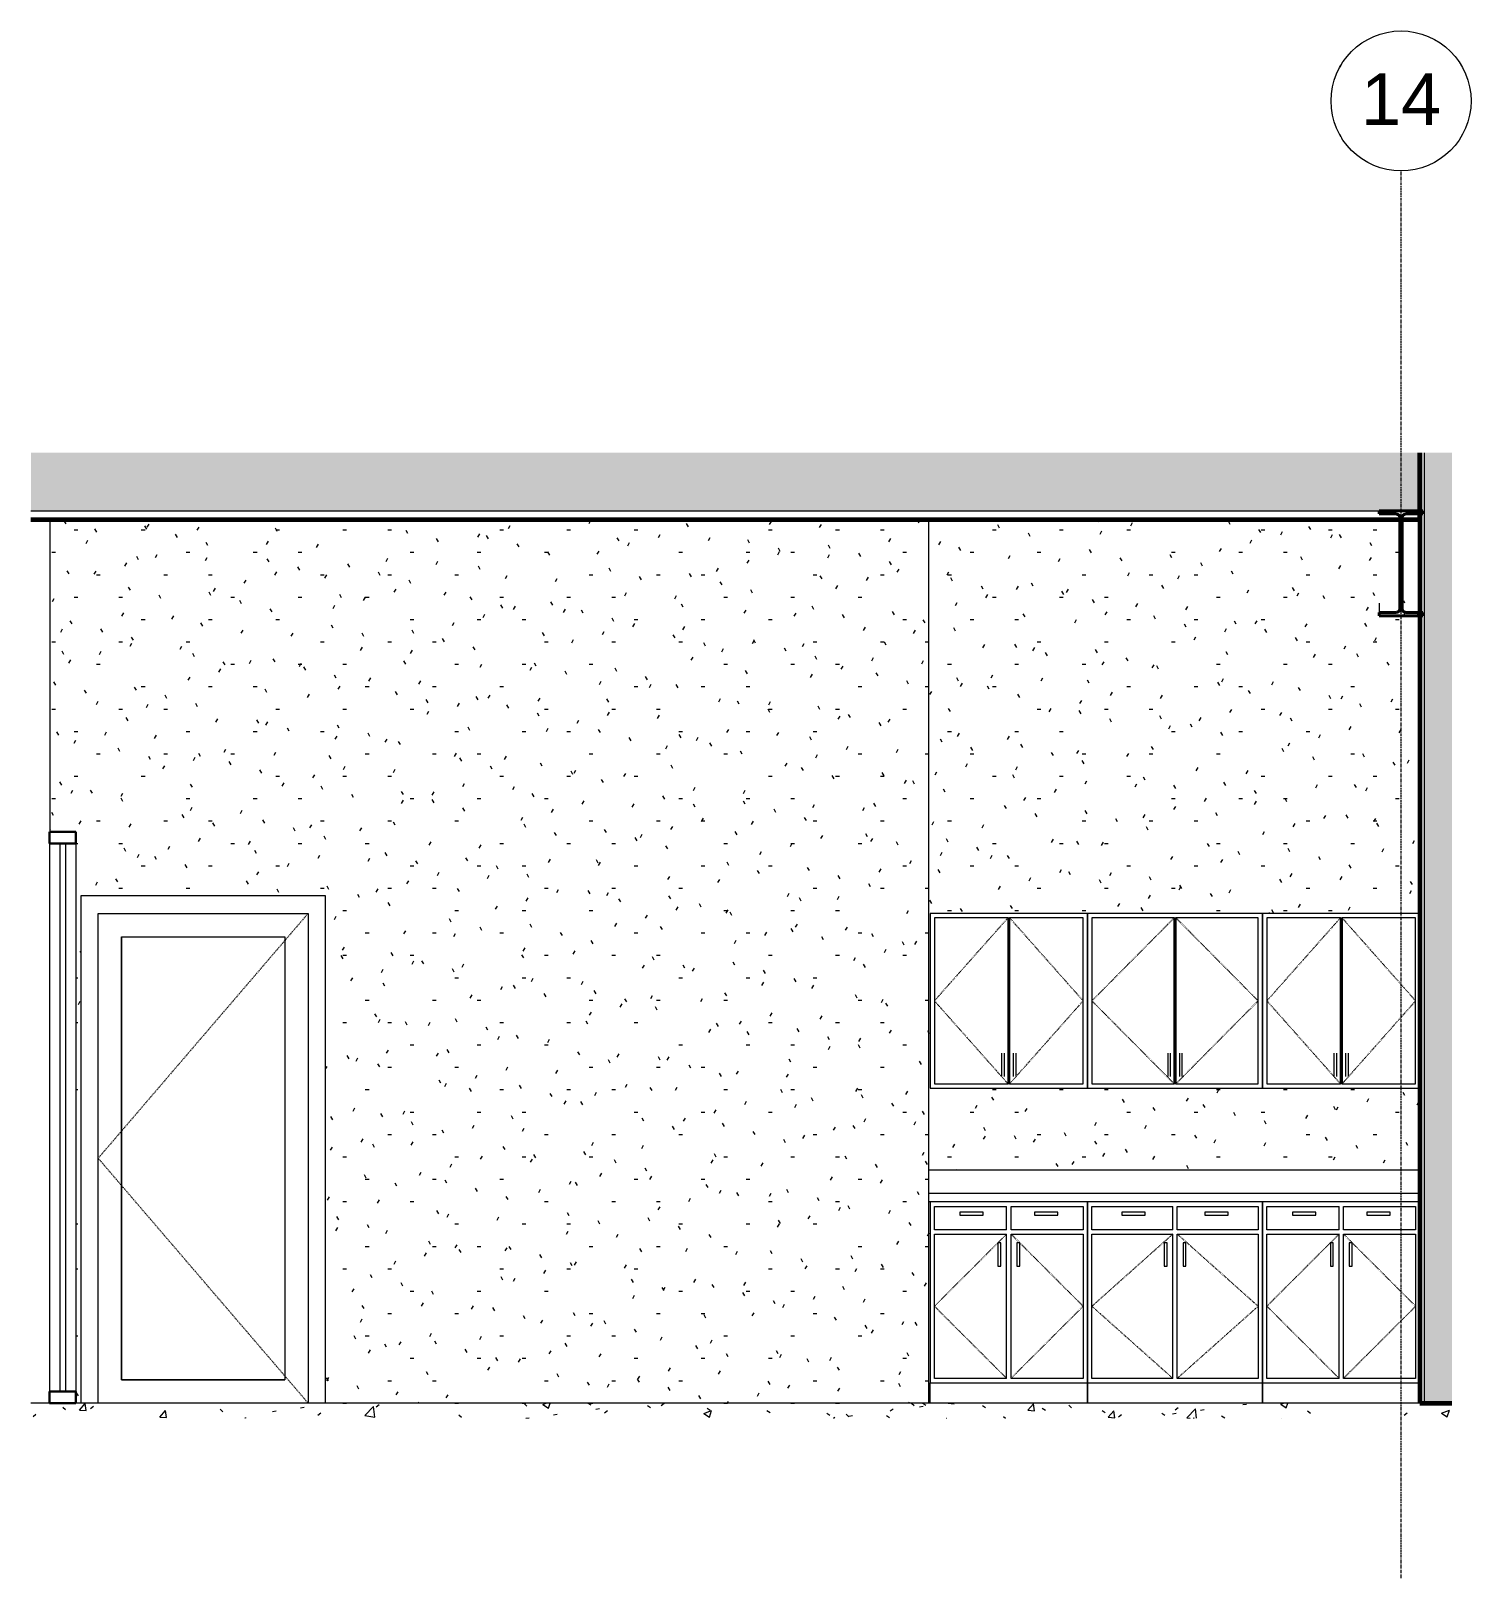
# Model space of a CAD drawing. Header units: inches. Extents: x -1667 to 6650, y -30 to 273.
# Drawn here: x 6402.6 to 6649.5, y -30 to 235.3 of the extents above; entities that cross this region are included whole.
import ezdxf

# ---------------------------------------------------------------- set-up
doc = ezdxf.new("R2010")
doc.units = ezdxf.units.IN
doc.header["$MEASUREMENT"] = 0
for name, pattern in [('Dash', [0.25, 0.125, -0.125]), ('Dash 1_16_', [0.125, 0.0625, -0.0625]), ('Grid Line 1_2_', [0.875, 0.5, -0.125, 0.125, -0.125])]:
    doc.linetypes.add(name, pattern=pattern)
for name, color, linetype, lineweight in [('A-DOOR', 31, 'Continuous', 18), ('A-DOOR-FRAM', 31, 'Continuous', 9), ('A-DOOR-GLAZ', 31, 'Continuous', 9), ('A-GLAZ-CURT', 52, 'Continuous', 9), ('A-GLAZ-CWMG', 51, 'Continuous', 9), ('A-ROOF', 132, 'Continuous', 18), ('A-ROOF-PATT', 132, 'Continuous', 60), ('A-WALL', 113, 'Continuous', 18), ('A-WALL-PATT', 111, 'Continuous', 18), ('C-BLDG-PADS', 91, 'Continuous', 9), ('I-WALL', 2, 'Continuous', 18), ('L-SITE-WALL', 31, 'Continuous', 18), ('Q-CASE', 31, 'Continuous', 9), ('S-BEAM', 12, 'Continuous', 9), ('S-GRID', 1, 'Continuous', 9), ('S-GRID-IDEN', 1, 'Continuous', 9)]:
    doc.layers.add(name, color=color, linetype=linetype, lineweight=lineweight)
doc.styles.add('Arial', font='arial.ttf', dxfattribs={"height": 8.851796})
pattern_1 = [(161.57, (6560.037, 0.24), (-1.92045124, 0.00015035), [0, -13.661, 1.517, 0]), (18.43, (6559.557, 0.24), (-1.92045124, -0.00015035), [0, -13.661, 1.517, 0]), (108.43, (6560.037, 0.24), (0.95996907, -4.80073665), [4.553, -10.625]), (71.57, (6559.557, 0.24), (0.95996907, 4.80073665), [4.553, -10.625])]
pattern_2 = [(0, (6559.797, 0), (15.36, 3.84), [0.634, -10.886, 0.634, -10.886, -61.44]), (0, (6559.797, 0), (15.36, 3.84), [-23.04, 0.634, -22.406, 0.634, -10.886, -26.88]), (0, (6559.797, 0), (15.36, 3.84), [-57.6, 0.634, -7.046, 0.634, -18.566]), (120, (6565.557, 1.92), (-11.00554, 11.38215), [0.634, -10.886, 0.634, -10.886, -61.44]), (120, (6565.557, 1.92), (-11.00554, 11.38215), [-23.04, 0.634, -22.406, 0.634, -10.886, -26.88]), (120, (6565.557, 1.92), (-11.00554, 11.38215), [-57.6, 0.634, -7.046, 0.634, -18.566]), (240, (6567.477, 9.6), (-4.35446, -15.22215), [0.634, -10.886, 0.634, -10.886, -61.44]), (240, (6567.477, 9.6), (-4.35446, -15.22215), [-23.04, 0.634, -22.406, 0.634, -10.886, -26.88]), (240, (6567.477, 9.6), (-4.35446, -15.22215), [-57.6, 0.634, -7.046, 0.634, -18.566])]

# ---------------------------------------------------------------- blocks, each defined once
blk = doc.blocks.new('W-Wide Flange - W18X50-651172-Conference - North Elevation')
at = {"layer": 'S-BEAM'}
h = blk.add_hatch(dxfattribs=at)
h.set_pattern_fill('FP_45', color=256, style=0, pattern_type=2)
h.set_pattern_definition([(45, (6559.797, 0), (-4.751758, 4.751758), []), (45, (6559.797, 7.2), (-4.751758, 4.751758), [])])
h.paths.add_polyline_path([(2026.56, 135.05), (2034.06, 135.05), (2034.06, 135.63), (2031.02, 135.64), (2030.87, 135.69), (2030.68, 135.84), (2030.64, 135.88), (2030.56, 136.01), (2030.51, 136.15), (2030.49, 136.31), (2030.51, 151.97), (2030.56, 152.11), (2030.64, 152.24), (2030.75, 152.35), (2030.87, 152.43), (2031.02, 152.48), (2031.17, 152.5), (2034.06, 152.5), (2034.06, 153.07), (2026.56, 153.07), (2026.56, 152.5), (2029.61, 152.48), (2029.75, 152.43), (2029.88, 152.35), (2029.99, 152.24), (2030.07, 152.11), (2030.12, 151.97), (2030.13, 151.82), (2030.12, 136.15), (2030.07, 136.01), (2029.95, 135.84), (2029.88, 135.77), (2029.75, 135.69), (2029.52, 135.63), (2029.45, 135.63), (2026.56, 135.63)], flags=0)
at = {"layer": 'S-BEAM', "color": 90, "lineweight": 40}
for p, q in [((2034.06, 153.07), (2026.56, 153.07)), ((2026.56, 153.07), (2026.56, 152.5)), ((2026.56, 152.5), (2029.45, 152.5)), ((2030.13, 151.82), (2030.13, 136.31)), ((2030.49, 136.31), (2030.49, 151.82)), ((2031.17, 152.5), (2034.06, 152.5)), ((2034.06, 152.5), (2034.06, 153.07)), ((2029.45, 135.63), (2026.56, 135.63)), ((2026.56, 135.63), (2026.56, 135.05)), ((2034.06, 135.63), (2031.17, 135.63)), ((2034.06, 135.05), (2034.06, 135.63)), ((2026.56, 135.05), (2034.06, 135.05))]:
    blk.add_line(p, q, dxfattribs=at)
at = {"layer": 'S-BEAM', "color": 7}
blk.add_line((2026.56, 137.19), (2026.56, 135.63), dxfattribs=at)
at = {"layer": 'S-BEAM', "color": 90, "lineweight": 40, "flags": 128}
for points in [[(2029.45, 152.5), (2029.61, 152.48), (2029.75, 152.43), (2029.88, 152.35), (2029.99, 152.24), (2030.07, 152.11), (2030.12, 151.97), (2030.13, 151.82)], [(2030.49, 151.82), (2030.51, 151.97), (2030.56, 152.11), (2030.64, 152.24), (2030.75, 152.35), (2030.87, 152.43), (2031.02, 152.48), (2031.17, 152.5)], [(2030.13, 136.31), (2030.12, 136.15), (2030.07, 136.01), (2029.99, 135.88), (2029.88, 135.77), (2029.75, 135.69), (2029.61, 135.64), (2029.45, 135.63)], [(2031.17, 135.63), (2031.02, 135.64), (2030.87, 135.69), (2030.75, 135.77), (2030.64, 135.88), (2030.56, 136.01), (2030.51, 136.15), (2030.49, 136.31)]]:
    blk.add_lwpolyline(points, dxfattribs=at)
blk = doc.blocks.new('Grid - Grid Head - Circle-50561-Conference - North Elevation')
at = {"layer": 'S-GRID-IDEN', "color": 7}
blk.add_circle((2030.31, 223.35), 12, dxfattribs=at)
blk = doc.blocks.new('Open Source Metal Building_Exterior_rvt-20-Conference - North Elevation')
at = {"layer": 'A-ROOF-PATT', "lineweight": 9}
h = blk.add_hatch(dxfattribs=at)
h.set_pattern_fill('FP_44', color=8, style=0, pattern_type=2)
h.set_pattern_definition(pattern_1)
h.paths.add_polyline_path([(2008.59, 153.07), (2033.56, 153.07), (2033.56, 163.01), (1795.41, 163.01), (1795.41, 153.07), (1978.13, 153.07)], flags=0)
at = {"layer": 'A-WALL-PATT', "lineweight": 9}
h = blk.add_hatch(dxfattribs=at)
h.set_pattern_fill('FP_44', color=8, style=0, pattern_type=2)
h.set_pattern_definition(pattern_1)
h.paths.add_polyline_path([(2034.31, 0), (2039.04, 0), (2039.04, 163.01), (2034.31, 163.01), (2034.31, 38.8)], flags=0)
at = {"layer": 'C-BLDG-PADS'}
h = blk.add_hatch(dxfattribs=at)
h.set_pattern_fill('FP_46', style=0, pattern_type=2)
h.set_pattern_definition([(50, (6559.797, 0), (13.77135, -1.20496), [1.44, -15.84]), (355, (6559.797, 0), (-2.66442, 14.442176), [1.152, -12.672]), (100.451, (6560.945, -0.1), (11.107076, 13.237366), [1.224, -13.462]), (46.184, (6559.797, 3.84), (20.491284, -3.17785), [2.16, -23.76]), (96.636, (6561.505, 3.575), (17.94587, 18.70315), [1.836, -20.193]), (351.184, (6559.797, 3.84), (17.94541, 18.70261), [1.728, -19.008]), (21, (6561.717, 2.88), (11.460518, -7.730365), [1.44, -15.84]), (326, (6561.717, 2.88), (4.67135, 13.92315), [1.152, -12.672]), (71.451, (6562.672, 2.236), (16.13207, 6.192844), [1.224, -13.462]), (37.5, (6559.797, 0), (0.233123, 6.39175), [0.634, -11.885, 0.634, -12.23, -12.72]), (37.5, (6559.797, 0), (0.233123, 6.39175), [-25.382, 0.634, -12.086]), (7.5, (6559.797, 0), (5.0507295, 7.573041), [0.634, -6.701, 0.634, -11.597, -4.848]), (7.5, (6559.797, 0), (5.0507295, 7.573041), [-19.565, 0.634, -4.214]), (327.5, (6555.516, 0), (10.2495805, -0.43289), [0.634, -4.166, 0.634, -14.342, -19.872]), (327.5, (6555.516, 0), (10.2495805, -0.43289), [-19.776, 0.634, -19.238]), (317.5, (6553.596, 0), (11.19739, 1.922144), [0.634, -5.606, 0.634, -9.312, -14.112]), (317.5, (6553.596, 0), (11.19739, 1.922144), [-16.186, 0.634, -13.478])])
h.paths.add_polyline_path([(1795.41, -2.6), (2039.04, -2.6), (2039.04, 0), (1795.41, 0)], flags=0)
at = {"layer": 'A-ROOF', "color": 50, "lineweight": 60}
for p, q in [((2033.56, 153.07), (2033.56, 163.01)), ((1795.41, 151.57), (2033.56, 151.57)), ((2033.56, 151.57), (2033.56, 153.07))]:
    blk.add_line(p, q, dxfattribs=at)
at = {"layer": 'A-ROOF', "color": 250}
blk.add_line((1795.41, 153.07), (2033.56, 153.07), dxfattribs=at)
at = {"layer": 'A-WALL', "color": 250}
blk.add_line((2034.31, 0), (2034.31, 163.01), dxfattribs=at)
at = {"layer": 'C-BLDG-PADS', "color": 250, "lineweight": 18}
blk.add_line((2039.04, 0), (1795.41, 0), dxfattribs=at)
at = {"layer": 'L-SITE-WALL', "color": 50, "lineweight": 60}
for p, q in [((2033.56, 163.01), (2033.56, 0)), ((2033.56, 0), (2039.04, 0))]:
    blk.add_line(p, q, dxfattribs=at)
at = {"layer": 'S-GRID', "linetype": 'Grid Line 1_2_'}
blk.add_line((2030.31, -30), (2030.31, 211.35), dxfattribs=at)
at = {"lineweight": 9}
blk.add_blockref('W-Wide Flange - W18X50-651172-Conference - North Elevation', (0, 0), dxfattribs=at)
at = {"layer": 'S-GRID-IDEN', "insert": (2030.31, 228.07), "char_height": 8.852, "width": 16.416, "attachment_point": 2, "line_spacing_factor": 0.938532, "style": 'Arial', "bg_fill": 3, "box_fill_scale": 1.25, "bg_fill_color": 0, "bg_fill_transparency": 0}
blk.add_mtext('14', dxfattribs=at)
at = {"color": 130, "lineweight": 5}
blk.add_blockref('Grid - Grid Head - Circle-50561-Conference - North Elevation', (0, 0), dxfattribs=at)
blk = doc.blocks.new('Single-Glass 1 - 36_ x 84_-564710-Conference - North Elevation')
at = {"layer": 'A-DOOR', "linetype": 'Dash 1_16_', "lineweight": 9}
for p in [(1842.94, 84), (1842.94, 0)]:
    blk.add_line(p, (1806.94, 42), dxfattribs=at)
at = {"layer": 'A-DOOR', "lineweight": 9}
for p, q in [((1810.94, 4), (1810.94, 80)), ((1810.94, 80), (1838.94, 80)), ((1838.94, 80), (1838.94, 4)), ((1838.94, 4), (1810.94, 4))]:
    blk.add_line(p, q, dxfattribs=at)
at = {"layer": 'A-DOOR-FRAM'}
for p, q in [((1845.94, 87), (1803.94, 87)), ((1803.94, 87), (1803.94, 0)), ((1845.94, 0), (1845.94, 87)), ((1806.94, 84), (1842.94, 84)), ((1806.94, 0), (1806.94, 84)), ((1842.94, 84), (1842.94, 0))]:
    blk.add_line(p, q, dxfattribs=at)
at = {"layer": 'A-DOOR-GLAZ'}
for p, q in [((1810.94, 80), (1838.94, 80)), ((1810.94, 80), (1810.94, 4)), ((1838.94, 80), (1838.94, 4)), ((1810.94, 4), (1838.94, 4))]:
    blk.add_line(p, q, dxfattribs=at)
blk = doc.blocks.new('System Panel - Exterior Glazing-712870-Conference - North Elevation')
at = {"layer": 'A-GLAZ-CURT', "lineweight": 18}
for p, q in [((1801.37, 96), (1800.37, 96)), ((1800.37, 96), (1800.37, 2)), ((1801.37, 2), (1801.37, 96)), ((1800.37, 2), (1801.37, 2))]:
    blk.add_line(p, q, dxfattribs=at)
at = {"layer": 'A-GLAZ-CURT'}
for p, q in [((1800.37, 96), (1801.37, 96)), ((1800.37, 96), (1800.37, 2)), ((1801.37, 2), (1801.37, 96)), ((1800.37, 2), (1801.37, 2))]:
    blk.add_line(p, q, dxfattribs=at)
blk = doc.blocks.new('Rectangular Mullion - Exterior 2_ x 4_5_-430060-Conference - North Elevation')
at = {"layer": 'A-GLAZ-CWMG'}
for p, q in [((1798.62, 96), (1798.62, 2)), ((1803.12, 96), (1803.12, 2)), ((1800.37, 2), (1798.62, 2)), ((1801.37, 2), (1800.37, 2)), ((1803.12, 2), (1801.37, 2))]:
    blk.add_line(p, q, dxfattribs=at)
blk = doc.blocks.new('Rectangular Mullion - Exterior 2_ x 4_5_-712867-Conference - North Elevation')
at = {"layer": 'A-GLAZ-CWMG', "lineweight": 30}
for p, q in [((1803.12, 98), (1798.62, 98)), ((1798.62, 98), (1798.62, 96)), ((1798.62, 96), (1803.12, 96)), ((1803.12, 96), (1803.12, 98))]:
    blk.add_line(p, q, dxfattribs=at)
blk = doc.blocks.new('Rectangular Mullion - Exterior 2_ x 4_5_-712868-Conference - North Elevation')
at = {"layer": 'A-GLAZ-CWMG', "lineweight": 30}
for p, q in [((1803.12, 2), (1798.62, 2)), ((1798.62, 2), (1798.62, 0)), ((1798.62, 0), (1803.12, 0)), ((1803.12, 0), (1803.12, 2))]:
    blk.add_line(p, q, dxfattribs=at)
blk = doc.blocks.new('Counter Top - 24_ Depth-616032-Conference - North Elevation')
at = {"layer": 'Q-CASE'}
for p, q in [((1949.31, 40), (2033.56, 40)), ((1949.31, 36), (2033.56, 36)), ((2033.56, 34.5), (1949.31, 34.5))]:
    blk.add_line(p, q, dxfattribs=at)
blk = doc.blocks.new('Upper Cabinet-Double Door-Wall - 27_-616349-Conference - North Elevation')
at = {"layer": 'Q-CASE'}
for p, q in [((1976.56, 84), (1949.56, 84)), ((1949.56, 84), (1949.56, 54)), ((1962.94, 83.25), (1950.31, 83.25)), ((1950.31, 83.25), (1950.31, 54.75)), ((1962.94, 83.25), (1963.19, 83.25)), ((1962.94, 54.75), (1962.94, 83.25)), ((1963.06, 83.25), (1963.06, 54.75)), ((1963.19, 83.25), (1963.19, 54.75)), ((1975.81, 83.25), (1963.19, 83.25)), ((1975.81, 54.75), (1975.81, 83.25)), ((1976.56, 54), (1976.56, 84)), ((1961.81, 59.5), (1961.81, 56.5)), ((1962.31, 56.5), (1962.31, 59.5)), ((1963.81, 59.5), (1963.81, 56.5)), ((1964.31, 56.5), (1964.31, 59.5)), ((1949.56, 54), (1976.56, 54)), ((1950.31, 54.75), (1962.94, 54.75)), ((1963.19, 54.75), (1962.94, 54.75)), ((1963.19, 54.75), (1975.81, 54.75))]:
    blk.add_line(p, q, dxfattribs=at)
at = {"layer": 'Q-CASE', "linetype": 'Dash'}
for p, q in [((1962.94, 83.25), (1950.31, 69)), ((1975.81, 69), (1963.19, 83.25)), ((1950.31, 69), (1962.94, 54.75)), ((1963.19, 54.75), (1975.81, 69))]:
    blk.add_line(p, q, dxfattribs=at)
at = {"layer": 'Q-CASE', "flags": 128}
for points in [[(1961.81, 60), (1961.81, 59.85), (1961.81, 59.5)], [(1962.31, 59.5), (1962.31, 59.86), (1962.31, 60)], [(1963.81, 60), (1963.81, 59.85), (1963.81, 59.5)], [(1964.31, 59.5), (1964.31, 59.86), (1964.31, 60)], [(1961.81, 56.5), (1961.81, 56.14), (1961.81, 56)], [(1962.31, 56), (1962.31, 56.15), (1962.31, 56.5)], [(1963.81, 56.5), (1963.81, 56.14), (1963.81, 56)], [(1964.31, 56), (1964.31, 56.15), (1964.31, 56.5)]]:
    blk.add_lwpolyline(points, dxfattribs=at)
blk = doc.blocks.new('Upper Cabinet-Double Door-Wall - 30_-616434-Conference - North Elevation')
at = {"layer": 'Q-CASE'}
for p, q in [((2006.56, 84), (1976.56, 84)), ((1976.56, 84), (1976.56, 54)), ((1991.44, 83.25), (1977.31, 83.25)), ((1977.31, 83.25), (1977.31, 54.75)), ((1991.44, 83.25), (1991.69, 83.25)), ((1991.44, 54.75), (1991.44, 83.25)), ((1991.56, 83.25), (1991.56, 54.75)), ((1991.69, 83.25), (1991.69, 54.75)), ((2005.81, 83.25), (1991.69, 83.25)), ((2005.81, 54.75), (2005.81, 83.25)), ((2006.56, 54), (2006.56, 84)), ((1990.31, 59.5), (1990.31, 56.5)), ((1990.81, 56.5), (1990.81, 59.5)), ((1992.31, 59.5), (1992.31, 56.5)), ((1992.81, 56.5), (1992.81, 59.5)), ((1976.56, 54), (2006.56, 54)), ((1977.31, 54.75), (1991.44, 54.75)), ((1991.69, 54.75), (1991.46, 54.75)), ((1991.69, 54.75), (2005.81, 54.75))]:
    blk.add_line(p, q, dxfattribs=at)
at = {"layer": 'Q-CASE', "linetype": 'Dash'}
for p, q in [((1991.44, 83.25), (1977.31, 69)), ((2005.81, 69), (1991.69, 83.25)), ((1977.31, 69), (1991.44, 54.75)), ((1991.69, 54.75), (2005.81, 69))]:
    blk.add_line(p, q, dxfattribs=at)
at = {"layer": 'Q-CASE', "flags": 128}
for points in [[(1990.31, 60), (1990.31, 59.85), (1990.31, 59.5)], [(1990.81, 59.5), (1990.81, 59.86), (1990.81, 60)], [(1992.31, 60), (1992.31, 59.85), (1992.31, 59.5)], [(1992.81, 59.5), (1992.81, 59.86), (1992.81, 60)], [(1990.31, 56.5), (1990.31, 56.14), (1990.31, 56)], [(1990.81, 56), (1990.81, 56.15), (1990.81, 56.5)], [(1992.31, 56.5), (1992.31, 56.14), (1992.31, 56)], [(1992.81, 56), (1992.81, 56.15), (1992.81, 56.5)]]:
    blk.add_lwpolyline(points, dxfattribs=at)
blk = doc.blocks.new('Upper Cabinet-Double Door-Wall - 27_-V47-Conference - North Elevation')
at = {"layer": 'Q-CASE'}
for p, q in [((2033.56, 84), (2006.56, 84)), ((2006.56, 84), (2006.56, 54)), ((2019.94, 83.25), (2007.31, 83.25)), ((2007.31, 83.25), (2007.31, 54.75)), ((2019.94, 83.25), (2020.19, 83.25)), ((2019.94, 54.75), (2019.94, 83.25)), ((2020.06, 83.25), (2020.06, 54.75)), ((2020.19, 83.25), (2020.19, 54.75)), ((2032.81, 83.25), (2020.19, 83.25)), ((2032.81, 54.75), (2032.81, 83.25)), ((2018.81, 59.5), (2018.81, 56.5)), ((2019.31, 56.5), (2019.31, 59.5)), ((2020.81, 59.5), (2020.81, 56.5)), ((2021.31, 56.5), (2021.31, 59.5)), ((2006.56, 54), (2033.56, 54)), ((2007.31, 54.75), (2019.94, 54.75)), ((2020.19, 54.75), (2019.94, 54.75)), ((2020.19, 54.75), (2032.81, 54.75))]:
    blk.add_line(p, q, dxfattribs=at)
at = {"layer": 'Q-CASE', "linetype": 'Dash'}
for p, q in [((2019.94, 83.25), (2007.31, 69)), ((2032.81, 69), (2020.19, 83.25)), ((2007.31, 69), (2019.94, 54.75)), ((2020.19, 54.75), (2032.81, 69))]:
    blk.add_line(p, q, dxfattribs=at)
at = {"layer": 'Q-CASE', "flags": 128}
for points in [[(2018.81, 60), (2018.81, 59.85), (2018.81, 59.5)], [(2019.31, 59.5), (2019.31, 59.86), (2019.31, 60)], [(2020.81, 60), (2020.81, 59.85), (2020.81, 59.5)], [(2021.31, 59.5), (2021.31, 59.86), (2021.31, 60)], [(2018.81, 56.5), (2018.81, 56.14), (2018.81, 56)], [(2019.31, 56), (2019.31, 56.15), (2019.31, 56.5)], [(2020.81, 56.5), (2020.81, 56.14), (2020.81, 56)], [(2021.31, 56), (2021.31, 56.15), (2021.31, 56.5)]]:
    blk.add_lwpolyline(points, dxfattribs=at)
blk = doc.blocks.new('Base Cabinet-Double Door _ 2 Drawer - 27_-581375-Conference - North Elevation')
at = {"layer": 'Q-CASE'}
for p, q in [((1949.56, 34.5), (1949.56, 3.5)), ((1976.56, 3.5), (1976.56, 34.5)), ((1950.31, 29.75), (1950.31, 33.75)), ((1950.31, 33.75), (1962.69, 33.75)), ((1958.69, 32.75), (1954.69, 32.75)), ((1954.69, 32.75), (1954.69, 32.25)), ((1954.69, 32.25), (1958.69, 32.25)), ((1958.69, 32.25), (1958.69, 32.75)), ((1962.69, 29.75), (1962.69, 33.75)), ((1963.44, 33.75), (1975.81, 33.75)), ((1963.44, 29.75), (1963.44, 33.75)), ((1971.44, 32.75), (1967.44, 32.75)), ((1967.44, 32.75), (1967.44, 32.25)), ((1967.44, 32.25), (1971.44, 32.25)), ((1971.44, 32.25), (1971.44, 32.75)), ((1975.81, 33.75), (1975.81, 29.75)), ((1962.69, 29.75), (1950.31, 29.75)), ((1975.81, 29.75), (1963.44, 29.75)), ((1950.31, 4.25), (1950.31, 29)), ((1950.31, 29), (1962.69, 29)), ((1961.69, 27.5), (1961.19, 27.5)), ((1961.19, 27.5), (1961.19, 23.5)), ((1961.69, 23.5), (1961.69, 27.5)), ((1962.69, 4.25), (1962.69, 29)), ((1963.44, 29), (1975.81, 29)), ((1963.44, 4.25), (1963.44, 29)), ((1964.94, 27.5), (1964.44, 27.5)), ((1964.44, 27.5), (1964.44, 23.5)), ((1964.94, 23.5), (1964.94, 27.5)), ((1975.81, 29), (1975.81, 4.25)), ((1961.19, 23.5), (1961.69, 23.5)), ((1964.44, 23.5), (1964.94, 23.5)), ((1949.56, 3.5), (1976.56, 3.5)), ((1949.56, 0), (1949.56, 3.5)), ((1962.69, 4.25), (1950.31, 4.25)), ((1975.81, 4.25), (1963.44, 4.25)), ((1976.56, 3.5), (1976.56, 0))]:
    blk.add_line(p, q, dxfattribs=at)
at = {"layer": 'Q-CASE', "linetype": 'Dash'}
for p, q in [((1962.69, 29), (1950.31, 16.62)), ((1975.81, 16.62), (1963.44, 29)), ((1950.31, 16.62), (1962.69, 4.25)), ((1963.44, 4.25), (1975.81, 16.62))]:
    blk.add_line(p, q, dxfattribs=at)
blk = doc.blocks.new('Base Cabinet-Double Door _ 2 Drawer - 30_-703844-Conference - North Elevation')
at = {"layer": 'Q-CASE'}
for p, q in [((1976.56, 34.5), (1976.56, 3.5)), ((2006.56, 3.5), (2006.56, 34.5)), ((1977.31, 29.75), (1977.31, 33.75)), ((1977.31, 33.75), (1991.19, 33.75)), ((1986.44, 32.75), (1982.44, 32.75)), ((1982.44, 32.75), (1982.44, 32.25)), ((1982.44, 32.25), (1986.44, 32.25)), ((1986.44, 32.25), (1986.44, 32.75)), ((1991.19, 29.75), (1991.19, 33.75)), ((1991.94, 33.75), (2005.81, 33.75)), ((1991.94, 29.75), (1991.94, 33.75)), ((2000.69, 32.75), (1996.69, 32.75)), ((1996.69, 32.75), (1996.69, 32.25)), ((1996.69, 32.25), (2000.69, 32.25)), ((2000.69, 32.25), (2000.69, 32.75)), ((2005.81, 33.75), (2005.81, 29.75)), ((1991.19, 29.75), (1977.31, 29.75)), ((2005.81, 29.75), (1991.94, 29.75)), ((1977.31, 4.25), (1977.31, 29)), ((1977.31, 29), (1991.19, 29)), ((1990.19, 27.5), (1989.69, 27.5)), ((1989.69, 27.5), (1989.69, 23.5)), ((1990.19, 23.5), (1990.19, 27.5)), ((1991.19, 4.25), (1991.19, 29)), ((1991.94, 29), (2005.81, 29)), ((1991.94, 4.25), (1991.94, 29)), ((1993.44, 27.5), (1992.94, 27.5)), ((1992.94, 27.5), (1992.94, 23.5)), ((1993.44, 23.5), (1993.44, 27.5)), ((2005.81, 29), (2005.81, 4.25)), ((1989.69, 23.5), (1990.19, 23.5)), ((1992.94, 23.5), (1993.44, 23.5)), ((1976.56, 3.5), (2006.56, 3.5)), ((1976.56, 0), (1976.56, 3.5)), ((1991.19, 4.25), (1977.31, 4.25)), ((2005.81, 4.25), (1991.94, 4.25)), ((2006.56, 3.5), (2006.56, 0))]:
    blk.add_line(p, q, dxfattribs=at)
at = {"layer": 'Q-CASE', "linetype": 'Dash'}
for p, q in [((1991.19, 29), (1977.31, 16.62)), ((2005.81, 16.62), (1991.94, 29)), ((1977.31, 16.62), (1991.19, 4.25)), ((1991.94, 4.25), (2005.81, 16.62))]:
    blk.add_line(p, q, dxfattribs=at)
blk = doc.blocks.new('Base Cabinet-Double Door _ 2 Drawer - 27_-V48-Conference - North Elevation')
at = {"layer": 'Q-CASE'}
for p, q in [((2006.56, 34.5), (2006.56, 3.5)), ((2007.31, 29.75), (2007.31, 33.75)), ((2007.31, 33.75), (2019.69, 33.75)), ((2015.69, 32.75), (2011.69, 32.75)), ((2011.69, 32.75), (2011.69, 32.25)), ((2011.69, 32.25), (2015.69, 32.25)), ((2015.69, 32.25), (2015.69, 32.75)), ((2019.69, 29.75), (2019.69, 33.75)), ((2020.44, 33.75), (2032.81, 33.75)), ((2020.44, 29.75), (2020.44, 33.75)), ((2028.44, 32.75), (2024.44, 32.75)), ((2024.44, 32.75), (2024.44, 32.25)), ((2024.44, 32.25), (2028.44, 32.25)), ((2028.44, 32.25), (2028.44, 32.75)), ((2032.81, 33.75), (2032.81, 29.75)), ((2019.69, 29.75), (2007.31, 29.75)), ((2032.81, 29.75), (2020.44, 29.75)), ((2007.31, 4.25), (2007.31, 29)), ((2007.31, 29), (2019.69, 29)), ((2018.69, 27.5), (2018.19, 27.5)), ((2018.19, 27.5), (2018.19, 23.5)), ((2018.69, 23.5), (2018.69, 27.5)), ((2019.69, 4.25), (2019.69, 29)), ((2020.44, 29), (2032.81, 29)), ((2020.44, 4.25), (2020.44, 29)), ((2021.94, 27.5), (2021.44, 27.5)), ((2021.44, 27.5), (2021.44, 23.5)), ((2021.94, 23.5), (2021.94, 27.5)), ((2032.81, 29), (2032.81, 4.25)), ((2018.19, 23.5), (2018.69, 23.5)), ((2021.44, 23.5), (2021.94, 23.5)), ((2006.56, 3.5), (2033.56, 3.5)), ((2006.56, 0), (2006.56, 3.5)), ((2019.69, 4.25), (2007.31, 4.25)), ((2032.81, 4.25), (2020.44, 4.25))]:
    blk.add_line(p, q, dxfattribs=at)
at = {"layer": 'Q-CASE', "linetype": 'Dash'}
for p, q in [((2019.69, 29), (2007.31, 16.62)), ((2032.81, 16.62), (2020.44, 29)), ((2007.31, 16.62), (2019.69, 4.25)), ((2020.44, 4.25), (2032.81, 16.62))]:
    blk.add_line(p, q, dxfattribs=at)

msp = doc.modelspace()

# ---------------------------------------------------------------- hatches: boundary and pattern name
at = {"layer": 'A-WALL-PATT', "lineweight": 9}
h = msp.add_hatch(dxfattribs=at)
h.set_pattern_fill('FP_43', color=256, style=0, pattern_type=2)
h.set_pattern_definition(pattern_2)
h.paths.add_polyline_path([(6524.46, 0), (6551.79, 0), (6551.79, 151.57), (6405.86, 151.57), (6405.86, 98), (6410.36, 98), (6410.36, 0), (6411.17, 0), (6411.17, 87), (6453.17, 87), (6453.17, 0)], flags=0)
h = msp.add_hatch(dxfattribs=at)
h.set_pattern_fill('FP_43', color=256, style=0, pattern_type=2)
h.set_pattern_definition(pattern_2)
h.paths.add_polyline_path([(6556.54, 0), (6556.54, 151.57), (6551.79, 151.57), (6551.79, 0)], flags=0)
h = msp.add_hatch(dxfattribs=at)
h.set_pattern_fill('FP_43', color=256, style=0, pattern_type=2)
h.set_pattern_definition(pattern_2)
h.paths.add_polyline_path([(6556.79, 0), (6556.79, 34.5), (6556.54, 34.5), (6556.54, 0)], flags=0)
h.paths.add_polyline_path([(6556.54, 40), (6640.79, 40), (6640.79, 54), (6556.79, 54), (6556.79, 84), (6640.79, 84), (6640.79, 135.05), (6633.79, 135.05), (6633.79, 137.19), (6636.84, 137.21), (6636.98, 137.26), (6637.11, 137.34), (6637.22, 137.45), (6637.3, 137.58), (6637.35, 137.73), (6637.37, 137.87), (6637.37, 151.57), (6556.54, 151.57), (6556.54, 49.15)], flags=0)
h.paths.add_polyline_path([(6638.4, 137.19), (6640.79, 137.19), (6640.79, 151.57), (6637.72, 151.57), (6637.74, 137.72), (6637.79, 137.57), (6637.87, 137.45), (6637.98, 137.34), (6638.11, 137.26), (6638.26, 137.21)], flags=0)

# ---------------------------------------------------------------- linework, layer by layer
at = {"layer": 'I-WALL'}
for p, q in [((6405.86, 151.57), (6405.86, 98)), ((6556.54, 151.57), (6556.54, 0))]:
    msp.add_line(p, q, dxfattribs=at)

# ---------------------------------------------------------------- block references
at = {"layer": 'A-DOOR', "lineweight": 9}
msp.add_blockref('Single-Glass 1 - 36_ x 84_-564710-Conference - North Elevation', (4607.23, 0), dxfattribs=at)
at = {"layer": 'A-GLAZ-CURT'}
msp.add_blockref('System Panel - Exterior Glazing-712870-Conference - North Elevation', (4607.23, 0), dxfattribs=at)
at = {"layer": 'A-GLAZ-CWMG'}
for name in ['Rectangular Mullion - Exterior 2_ x 4_5_-712867-Conference - North Elevation', 'Rectangular Mullion - Exterior 2_ x 4_5_-430060-Conference - North Elevation', 'Rectangular Mullion - Exterior 2_ x 4_5_-712868-Conference - North Elevation']:
    msp.add_blockref(name, (4607.23, 0), dxfattribs=at)
at = {"layer": 'Q-CASE'}
for name in ['Upper Cabinet-Double Door-Wall - 27_-616349-Conference - North Elevation', 'Upper Cabinet-Double Door-Wall - 30_-616434-Conference - North Elevation', 'Upper Cabinet-Double Door-Wall - 27_-V47-Conference - North Elevation', 'Counter Top - 24_ Depth-616032-Conference - North Elevation', 'Base Cabinet-Double Door _ 2 Drawer - 27_-581375-Conference - North Elevation', 'Base Cabinet-Double Door _ 2 Drawer - 30_-703844-Conference - North Elevation', 'Base Cabinet-Double Door _ 2 Drawer - 27_-V48-Conference - North Elevation']:
    msp.add_blockref(name, (4607.23, 0), dxfattribs=at)

# ---------------------------------------------------------------- next in the draw order: block references
at = {"color": 90, "lineweight": 5}
msp.add_blockref('Open Source Metal Building_Exterior_rvt-20-Conference - North Elevation', (4607.23, 0), dxfattribs=at)

doc.saveas('drawing.dxf')
